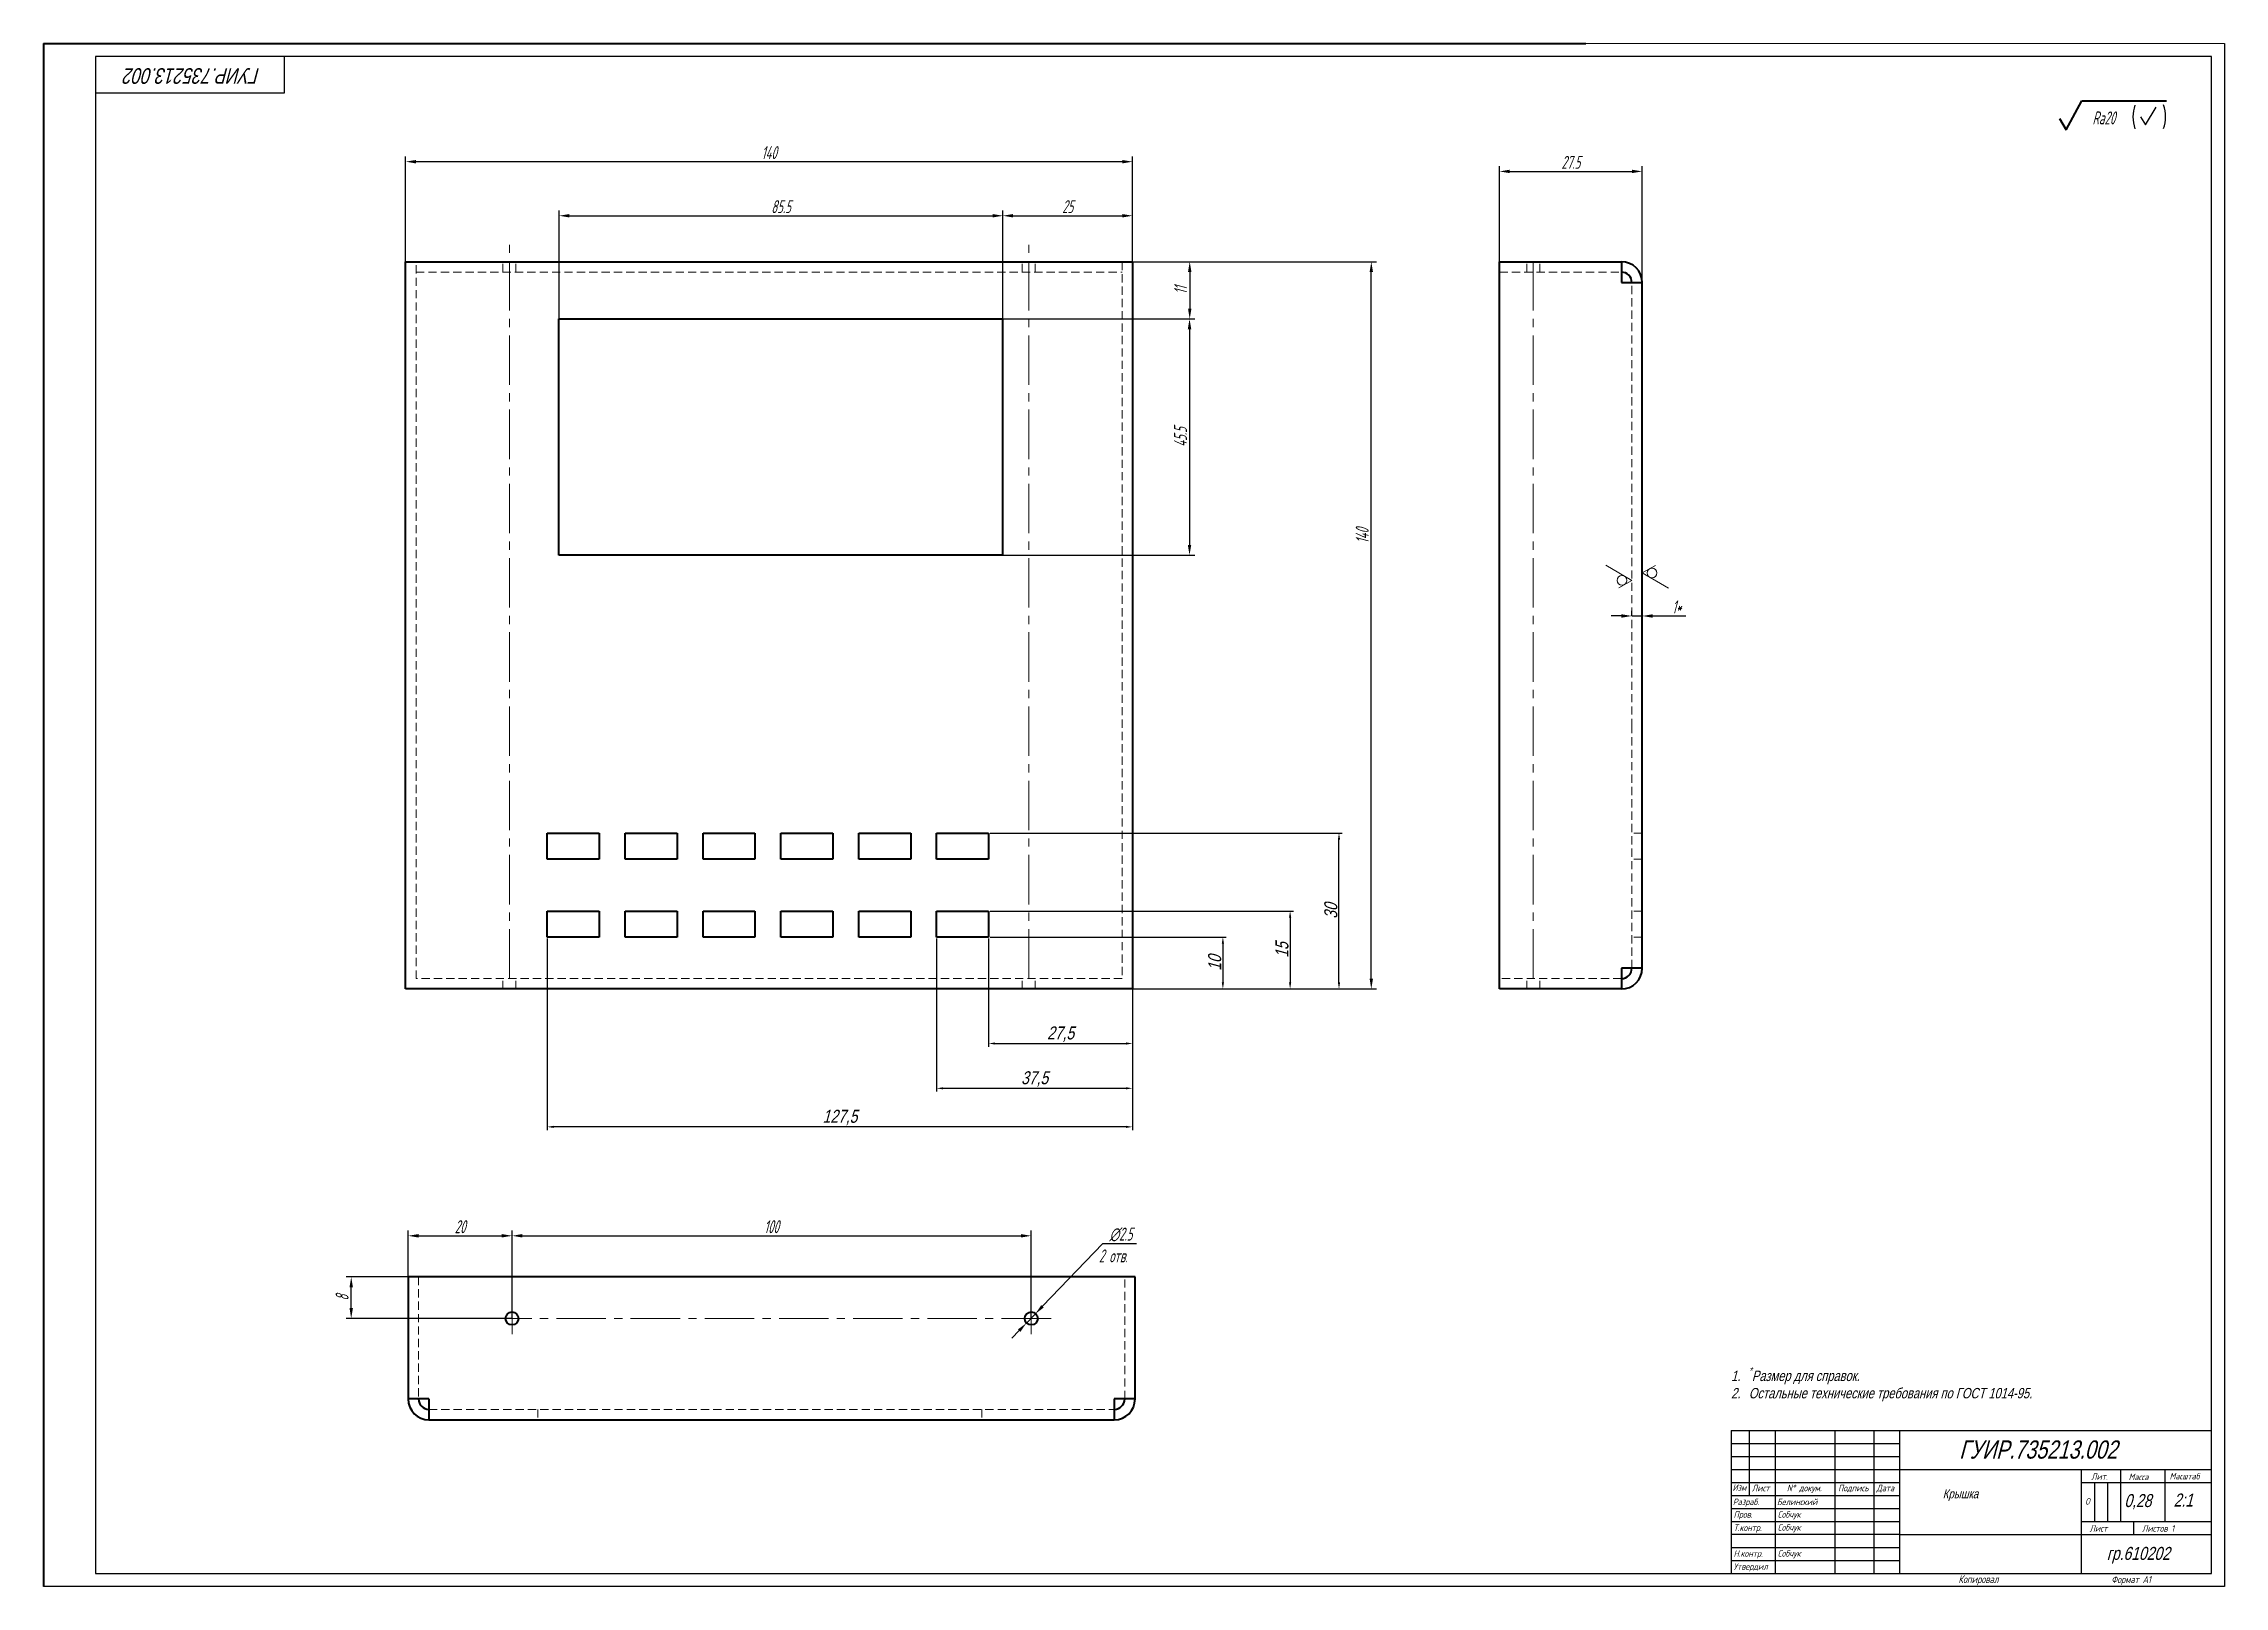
# Model space of a CAD drawing. Header units: millimetres. Extents: x 4478846 to 4492776, y 3796523 to 3799112.
# Drawn here: x 4491033 to 4491873, y 3797056 to 3797650 of the extents above; entities that cross this region are included whole.
import ezdxf

# ---------------------------------------------------------------- set-up
doc = ezdxf.new("R2010")
doc.units = ezdxf.units.MM
doc.linetypes.add('CENTER2', pattern=[28.575, 19.05, -3.175, 3.175, -3.175])
doc.linetypes.add('HIDDEN2', pattern=[4.7625, 3.175, -1.5875])
doc.layers.get('0').update_dxf_attribs({"lineweight": 25})
doc.layers.get('Defpoints').update_dxf_attribs({"color": 5})
for name, color, linetype, lineweight in [('1', 1, 'Continuous', 40), ('2', 3, 'CENTER2', 20), ('3', 2, 'HIDDEN2', 20), ('dim', 7, 'Continuous', 20), ('TXT', 220, 'Continuous', 20), ('Рамка', 7, 'Continuous', 60)]:
    doc.layers.add(name, color=color, linetype=linetype, lineweight=lineweight)
for name, color, linetype in [('MultiLayer', 9, 'Continuous'), ('RAHMEN025', 7, 'Continuous'), ('Title', 7, 'Continuous'), ('Текст', 4, 'Continuous')]:
    doc.layers.add(name, color=color, linetype=linetype)
doc.styles.add('35', font='gostw.shx', dxfattribs={"width": 0.65, "oblique": 15, "height": 3.5})
doc.styles.add('5', font='gostw.shx', dxfattribs={"width": 0.75, "oblique": 15, "height": 5})
doc.styles.add('ESKD', font='standarteskd.shx', dxfattribs={"width": 0.8, "oblique": 15})
doc.styles.get("Standard").update_dxf_attribs({"font": 'arial.ttf'})
doc.styles.add('стиль1', font='romans.shx', dxfattribs={"width": 0.75, "oblique": 15, "height": 3.5})
doc.dimstyles.new('BUT$0', dxfattribs={"dimtxt": 3.5, "dimasz": 4, "dimexe": 2, "dimexo": 0, "dimgap": 1, "dimtad": 1, "dimdec": 4, "dimzin": 9, "dimdsep": 46, "dimtxsty": '35', "dimcen": 0, "dimclrd": 256, "dimclre": 256, "dimclrt": 256, "dimadec": 0, "dimazin": 0, "dimtfac": 0.7, "dimtdec": 4, "dimtmove": 0, "dimatfit": 0, "dimfxl": 1, "dimtolj": 1, "dimtzin": 9, "dimarcsym": 0})
doc.dimstyles.new('BUT$3', dxfattribs={"dimtxt": 3.5, "dimasz": 4, "dimexe": 2, "dimexo": 0, "dimgap": 1, "dimtad": 1, "dimtoh": 1, "dimdec": 4, "dimzin": 9, "dimdsep": 46, "dimtxsty": '35', "dimcen": 0, "dimclrd": 256, "dimclre": 256, "dimclrt": 256, "dimadec": 0, "dimazin": 0, "dimtfac": 0.7, "dimtdec": 4, "dimtmove": 0, "dimatfit": 0, "dimfxl": 1, "dimtolj": 1, "dimtzin": 9, "dimarcsym": 0})
doc.dimstyles.new('ISO-25', dxfattribs={"dimtxt": 2.5, "dimasz": 2.5, "dimexe": 1.25, "dimexo": 0.625, "dimtad": 1, "dimtxsty": 'Standard', "dimcen": 2.5, "dimadec": 0, "dimazin": 0, "dimtfac": 1, "dimtmove": 0, "dimatfit": 3, "dimfxl": 1, "dimarcsym": 0})

msp = doc.modelspace()

# ---------------------------------------------------------------- texts
at = {"style": '5', "oblique": 15, "width": 0.75}
msp.add_text('2 отв.', height=5, dxfattribs=at).set_placement((4491439.10766, 3797180.5289))
at = {"insert": (4491826.15758, 3797621.19284), "char_height": 5, "attachment_point": 5, "style": '5'}
msp.add_mtext('Ra20', dxfattribs=at)
at = {"char_height": 5, "width": 105.9279495, "attachment_point": 1, "style": 'ESKD'}
for s, insert in [('\\pxt1;    {\\H0.7x;Крышка}', (4491758.17752, 3797093.18796)), ('гр.610202{\\H0.7x; }', (4491827.31628, 3797070.98062))]:
    msp.add_mtext(s, dxfattribs=dict(at, insert=insert))
at = {"char_height": 5, "attachment_point": 1, "style": 'ESKD'}
for s, insert in [('0,28', (4491834.09026, 3797091.3261)), ('2:1 ', (4491853.07488, 3797091.53898))]:
    msp.add_mtext_dynamic_manual_height_columns(s, width=101.2474268, gutter_width=20, heights=[0], dxfattribs=dict(at, insert=insert))
at = {"layer": 'MultiLayer', "lineweight": -2, "insert": (4491678.60898, 3797140.21013), "char_height": 4, "attachment_point": 1, "style": 'ESKD'}
msp.add_mtext_dynamic_manual_height_columns('\\A1;\\pxi-1.7082,l2.7082,t2.7082;1.^I{\\H0.7x;\\S*^ ;}Размер для справок.\\P{\\A0;2.^IОстальные технические требования по ГОСТ 1014-95.}', width=187.5961338, gutter_width=50, heights=[52], dxfattribs=at)
at = {"layer": 'Title', "insert": (4491089.96859, 3797637.38171), "char_height": 6, "attachment_point": 5, "rotation": 180, "style": 'ESKD'}
msp.add_mtext_dynamic_manual_height_columns('ГУИР.735213.002 ', width=101.2474268, gutter_width=20, heights=[0], dxfattribs=at)
at = {"layer": 'Title', "insert": (4491800.89768, 3797108.43259), "char_height": 7, "attachment_point": 5, "style": 'ESKD'}
msp.add_mtext_dynamic_manual_height_columns('ГУИР.735213.002 ', width=101.2474268, gutter_width=20, heights=[0], dxfattribs=at)
at = {"layer": 'Текст', "style": 'стиль1', "oblique": 15, "width": 0.75}
for s, height, p in [('Изм', 2.5, (4491683.1541, 3797092.56148)), ('Лист', 2.5, (4491690.62987, 3797092.41118)), ('N%%d докум. ', 2.5, (4491704.08584, 3797092.41118)), ('Подпись', 2.5, (4491723.82895, 3797092.41118)), ('Дата', 2.5, (4491738.61715, 3797092.41118)), ('Лит.', 2.5, (4491821.32695, 3797096.85899)), ('Масса', 2.5, (4491835.72846, 3797096.68787)), ('Масштаб', 2.5, (4491851.5094, 3797096.97606)), ('Разраб.', 2.5, (4491683.27027, 3797087.07721)), ('Белинский', 2.5, (4491700.27027, 3797087.07721)), ('О  ', 2.5, (4491818.99531, 3797087.28036)), ('Пров.', 2.5, (4491683.57117, 3797082.2451)), ('Т.контр.', 2.5, (4491683.57117, 3797077.12797)), ('Собчук', 2.5, (4491700.57117, 3797082.2451)), ('Собчук', 2.5, (4491700.57117, 3797077.2451)), ('Лист   ', 2.5, (4491820.70145, 3797076.85899)), ('Листов 1', 2.5, (4491840.90972, 3797076.85899)), ('Н.контр.', 2.5, (4491683.57117, 3797067.20575)), ('Собчук', 2.5, (4491700.57117, 3797067.2451)), ('Утвердил', 2.5, (4491683.57117, 3797062.18613)), ('Копировал', 3, (4491770.14451, 3797057.04381)), ('Формат А1', 2.75, (4491829.07308, 3797057.04381))]:
    msp.add_text(s, height=height, dxfattribs=at).set_placement(p)

# ---------------------------------------------------------------- blocks, each defined once
blk = doc.blocks.new('*D353')
at = {"layer": 'Defpoints', "color": 0, "transparency": 16777216}
for p in [(4491413.03, 3797190.77), (4491213.03, 3797158.94), (4491413.03, 3797158.94)]:
    blk.add_point(p, dxfattribs=at)
at = {"layer": 'dim', "lineweight": -2, "transparency": 16777216}
for p, q in [((4491213.03, 3797158.94), (4491213.03, 3797192.77)), ((4491217.03, 3797190.77), (4491409.03, 3797190.77)), ((4491413.03, 3797158.94), (4491413.03, 3797192.77))]:
    blk.add_line(p, q, dxfattribs=at)
at = {"layer": 'dim', "transparency": 16777216}
for points in [[(4491217.03, 3797191.44), (4491217.03, 3797190.11), (4491213.03, 3797190.77)], [(4491409.03, 3797191.44), (4491409.03, 3797190.11), (4491413.03, 3797190.77)]]:
    blk.add_solid(points, dxfattribs=at)
at = {"layer": 'dim', "transparency": 16777216, "insert": (4491312.97, 3797194.27), "char_height": 5, "attachment_point": 5, "style": '5'}
blk.add_mtext('\\A1;100', dxfattribs=at)
blk = doc.blocks.new('*D338')
at = {"layer": 'Defpoints', "color": 0, "transparency": 16777216}
for p in [(4491151.09, 3797174.94), (4491173.03, 3797174.94), (4491213.03, 3797158.94)]:
    blk.add_point(p, dxfattribs=at)
at = {"layer": 'dim', "lineweight": -2, "transparency": 16777216}
for p, q in [((4491173.03, 3797174.94), (4491149.09, 3797174.94)), ((4491151.09, 3797162.94), (4491151.09, 3797170.94)), ((4491213.03, 3797158.94), (4491149.09, 3797158.94))]:
    blk.add_line(p, q, dxfattribs=at)
at = {"layer": 'dim', "transparency": 16777216}
for points in [[(4491150.43, 3797170.94), (4491151.76, 3797170.94), (4491151.09, 3797174.94)], [(4491150.43, 3797162.94), (4491151.76, 3797162.94), (4491151.09, 3797158.94)]]:
    blk.add_solid(points, dxfattribs=at)
at = {"layer": 'dim', "transparency": 16777216, "insert": (4491147.59, 3797166.94), "char_height": 5, "attachment_point": 5, "rotation": 90, "style": '5'}
blk.add_mtext('\\A1;8', dxfattribs=at)
blk = doc.blocks.new('*D354')
at = {"layer": 'Defpoints', "color": 0, "transparency": 16777216}
for p in [(4491452.06, 3797565.81), (4491544.01, 3797565.81), (4491452.06, 3797285.81)]:
    blk.add_point(p, dxfattribs=at)
at = {"layer": 'dim', "lineweight": -2, "transparency": 16777216}
for p, q in [((4491452.06, 3797565.81), (4491546.01, 3797565.81)), ((4491544.01, 3797289.81), (4491544.01, 3797561.81)), ((4491452.06, 3797285.81), (4491546.01, 3797285.81))]:
    blk.add_line(p, q, dxfattribs=at)
at = {"layer": 'dim', "transparency": 16777216}
for points in [[(4491543.35, 3797561.81), (4491544.68, 3797561.81), (4491544.01, 3797565.81)], [(4491543.35, 3797289.81), (4491544.68, 3797289.81), (4491544.01, 3797285.81)]]:
    blk.add_solid(points, dxfattribs=at)
at = {"layer": 'dim', "transparency": 16777216, "insert": (4491540.51, 3797460.31), "char_height": 5, "attachment_point": 5, "rotation": 90, "style": '5'}
blk.add_mtext('\\A1;140', dxfattribs=at)
blk = doc.blocks.new('*D355')
at = {"layer": 'Defpoints', "color": 0, "transparency": 16777216}
for p in [(4491402.06, 3797543.81), (4491402.06, 3797452.81), (4491473.99, 3797452.81)]:
    blk.add_point(p, dxfattribs=at)
at = {"layer": 'dim', "lineweight": -2, "transparency": 16777216}
for p, q in [((4491402.06, 3797543.81), (4491475.99, 3797543.81)), ((4491473.99, 3797539.81), (4491473.99, 3797456.81)), ((4491402.06, 3797452.81), (4491475.99, 3797452.81))]:
    blk.add_line(p, q, dxfattribs=at)
at = {"layer": 'dim', "transparency": 16777216}
for points in [[(4491473.33, 3797539.81), (4491474.66, 3797539.81), (4491473.99, 3797543.81)], [(4491473.33, 3797456.81), (4491474.66, 3797456.81), (4491473.99, 3797452.81)]]:
    blk.add_solid(points, dxfattribs=at)
at = {"layer": 'dim', "transparency": 16777216, "insert": (4491470.49, 3797498.31), "char_height": 5, "attachment_point": 5, "rotation": 90, "style": '5'}
blk.add_mtext('\\A1;45.5', dxfattribs=at)
blk = doc.blocks.new('*D339')
at = {"layer": 'Defpoints', "color": 0, "transparency": 16777216}
for p in [(4491402.14, 3797583.52), (4491231.14, 3797543.81), (4491402.14, 3797543.81)]:
    blk.add_point(p, dxfattribs=at)
at = {"layer": 'dim', "lineweight": -2, "transparency": 16777216}
for p, q in [((4491231.14, 3797543.81), (4491231.14, 3797585.52)), ((4491235.14, 3797583.52), (4491398.14, 3797583.52)), ((4491402.14, 3797543.81), (4491402.14, 3797585.52))]:
    blk.add_line(p, q, dxfattribs=at)
at = {"layer": 'dim', "transparency": 16777216}
for points in [[(4491235.14, 3797584.19), (4491235.14, 3797582.86), (4491231.14, 3797583.52)], [(4491398.14, 3797584.19), (4491398.14, 3797582.86), (4491402.14, 3797583.52)]]:
    blk.add_solid(points, dxfattribs=at)
at = {"layer": 'dim', "transparency": 16777216, "insert": (4491316.64, 3797587.02), "char_height": 5, "attachment_point": 5, "style": '5'}
blk.add_mtext('\\A1;85.5', dxfattribs=at)
blk = doc.blocks.new('*D356')
at = {"layer": 'Defpoints', "color": 0, "transparency": 16777216}
for p in [(4491452.06, 3797565.81), (4491474.07, 3797543.81), (4491474.07, 3797543.81)]:
    blk.add_point(p, dxfattribs=at)
at = {"layer": 'dim', "lineweight": -2, "transparency": 16777216}
for p, q in [((4491452.06, 3797565.81), (4491476.07, 3797565.81)), ((4491474.07, 3797561.81), (4491474.07, 3797547.81)), ((4491474.07, 3797543.81), (4491476.07, 3797543.81))]:
    blk.add_line(p, q, dxfattribs=at)
at = {"layer": 'dim', "transparency": 16777216}
for points in [[(4491473.41, 3797561.81), (4491474.74, 3797561.81), (4491474.07, 3797565.81)], [(4491473.41, 3797547.81), (4491474.74, 3797547.81), (4491474.07, 3797543.81)]]:
    blk.add_solid(points, dxfattribs=at)
at = {"layer": 'dim', "transparency": 16777216, "insert": (4491470.57, 3797554.81), "char_height": 5, "attachment_point": 5, "rotation": 90, "style": '5'}
blk.add_mtext('\\A1;11', dxfattribs=at)
blk = doc.blocks.new('*D340')
at = {"layer": 'Defpoints', "color": 0, "transparency": 16777216}
for p in [(4491411.14, 3797157.14), (4491414.61, 3797160.74)]:
    blk.add_point(p, dxfattribs=at)
at = {"layer": 'dim', "lineweight": -2, "transparency": 16777216}
for p, q in [((4491417.39, 3797163.63), (4491440.64, 3797187.77)), ((4491440.64, 3797187.77), (4491453.52, 3797187.77)), ((4491408.37, 3797154.26), (4491405.6, 3797151.38)), ((4491411.14, 3797157.14), (4491414.61, 3797160.74))]:
    blk.add_line(p, q, dxfattribs=at)
at = {"layer": 'dim', "transparency": 16777216}
for points in [[(4491416.91, 3797164.09), (4491417.87, 3797163.16), (4491414.61, 3797160.74)], [(4491407.89, 3797154.72), (4491408.85, 3797153.8), (4491411.14, 3797157.14)]]:
    blk.add_solid(points, dxfattribs=at)
at = {"layer": 'dim', "transparency": 16777216, "insert": (4491447.58, 3797191.27), "char_height": 5, "attachment_point": 5, "style": '5'}
blk.add_mtext('\\A1;∅2.5', dxfattribs=at)
blk = doc.blocks.new('*D341')
at = {"layer": 'Defpoints', "color": 0, "transparency": 16777216}
for p in [(4491213.03, 3797190.77), (4491213.03, 3797190.77), (4491173.03, 3797174.94)]:
    blk.add_point(p, dxfattribs=at)
at = {"layer": 'dim', "lineweight": -2, "transparency": 16777216}
for p, q in [((4491173.03, 3797174.94), (4491173.03, 3797192.77)), ((4491177.03, 3797190.77), (4491209.03, 3797190.77)), ((4491213.03, 3797190.77), (4491213.03, 3797192.77))]:
    blk.add_line(p, q, dxfattribs=at)
at = {"layer": 'dim', "transparency": 16777216}
for points in [[(4491177.03, 3797191.44), (4491177.03, 3797190.11), (4491173.03, 3797190.77)], [(4491209.03, 3797191.44), (4491209.03, 3797190.11), (4491213.03, 3797190.77)]]:
    blk.add_solid(points, dxfattribs=at)
at = {"layer": 'dim', "transparency": 16777216, "insert": (4491193.03, 3797194.27), "char_height": 5, "attachment_point": 5, "style": '5'}
blk.add_mtext('\\A1;20', dxfattribs=at)
blk = doc.blocks.new('*D342')
at = {"layer": 'Defpoints', "color": 0, "transparency": 16777216}
for p in [(4491644.37, 3797429.42), (4491644.37, 3797429.42), (4491648.37, 3797429.42)]:
    blk.add_point(p, dxfattribs=at)
at = {"layer": 'dim', "lineweight": -2, "transparency": 16777216}
for p, q in [((4491644.37, 3797429.42), (4491644.37, 3797431.42)), ((4491648.37, 3797429.42), (4491648.37, 3797431.42)), ((4491640.37, 3797429.42), (4491636.37, 3797429.42)), ((4491644.37, 3797429.42), (4491648.37, 3797429.42)), ((4491652.37, 3797429.42), (4491665.12, 3797429.42))]:
    blk.add_line(p, q, dxfattribs=at)
at = {"layer": 'dim', "transparency": 16777216}
for points in [[(4491640.37, 3797430.08), (4491640.37, 3797428.75), (4491644.37, 3797429.42)], [(4491652.37, 3797430.08), (4491652.37, 3797428.75), (4491648.37, 3797429.42)]]:
    blk.add_solid(points, dxfattribs=at)
at = {"layer": 'dim', "transparency": 16777216, "insert": (4491661.67, 3797432.92), "char_height": 5, "attachment_point": 5, "style": '5'}
blk.add_mtext('\\A1;1*', dxfattribs=at)
blk = doc.blocks.new('sh2')
at = {"linetype": 'Continuous'}
for q in [(3.23, 5.6), (-1.62, 2.81)]:
    blk.add_line((0, 0), q, dxfattribs=at)
blk.add_circle((0, 2.1), 1.05, dxfattribs=at)
blk = doc.blocks.new('*D343')
at = {"layer": 'Defpoints', "color": 0, "transparency": 16777216}
for p in [(4491452.06, 3797583.52), (4491452.06, 3797565.81), (4491402.06, 3797543.81)]:
    blk.add_point(p, dxfattribs=at)
at = {"layer": 'dim', "lineweight": -2, "transparency": 16777216}
for p, q in [((4491402.06, 3797543.81), (4491402.06, 3797585.52)), ((4491406.06, 3797583.52), (4491448.06, 3797583.52)), ((4491452.06, 3797565.81), (4491452.06, 3797585.52))]:
    blk.add_line(p, q, dxfattribs=at)
at = {"layer": 'dim', "transparency": 16777216}
for points in [[(4491406.06, 3797584.19), (4491406.06, 3797582.86), (4491402.06, 3797583.52)], [(4491448.06, 3797584.19), (4491448.06, 3797582.86), (4491452.06, 3797583.52)]]:
    blk.add_solid(points, dxfattribs=at)
at = {"layer": 'dim', "transparency": 16777216, "insert": (4491427.06, 3797587.02), "char_height": 5, "attachment_point": 5, "style": '5'}
blk.add_mtext('\\A1;25', dxfattribs=at)
blk = doc.blocks.new('*D357')
at = {"layer": 'Defpoints', "color": 0, "transparency": 16777216}
for p in [(4491172.06, 3797604.34), (4491172.06, 3797565.81), (4491452.06, 3797565.81)]:
    blk.add_point(p, dxfattribs=at)
at = {"layer": 'dim', "lineweight": -2, "transparency": 16777216}
for p, q in [((4491172.06, 3797565.81), (4491172.06, 3797606.34)), ((4491448.06, 3797604.34), (4491176.06, 3797604.34)), ((4491452.06, 3797565.81), (4491452.06, 3797606.34))]:
    blk.add_line(p, q, dxfattribs=at)
at = {"layer": 'dim', "transparency": 16777216}
for points in [[(4491176.06, 3797605), (4491176.06, 3797603.67), (4491172.06, 3797604.34)], [(4491448.06, 3797605), (4491448.06, 3797603.67), (4491452.06, 3797604.34)]]:
    blk.add_solid(points, dxfattribs=at)
at = {"layer": 'dim', "transparency": 16777216, "insert": (4491312.06, 3797607.84), "char_height": 5, "attachment_point": 5, "style": '5'}
blk.add_mtext('\\A1;140', dxfattribs=at)
blk = doc.blocks.new('*D358')
at = {"layer": 'Defpoints', "color": 0, "transparency": 16777216}
for p in [(4491648.37, 3797600.59), (4491593.37, 3797565.81), (4491648.37, 3797557.84)]:
    blk.add_point(p, dxfattribs=at)
at = {"layer": 'dim', "lineweight": -2, "transparency": 16777216}
for p, q in [((4491593.37, 3797565.81), (4491593.37, 3797602.59)), ((4491597.37, 3797600.59), (4491644.37, 3797600.59)), ((4491648.37, 3797557.84), (4491648.37, 3797602.59))]:
    blk.add_line(p, q, dxfattribs=at)
at = {"layer": 'dim', "transparency": 16777216}
for points in [[(4491597.37, 3797601.25), (4491597.37, 3797599.92), (4491593.37, 3797600.59)], [(4491644.37, 3797601.25), (4491644.37, 3797599.92), (4491648.37, 3797600.59)]]:
    blk.add_solid(points, dxfattribs=at)
at = {"layer": 'dim', "transparency": 16777216, "insert": (4491620.87, 3797604.09), "char_height": 5, "attachment_point": 5, "style": '5'}
blk.add_mtext('\\A1;27.5', dxfattribs=at)
blk = doc.blocks.new('*D347')
at = {"layer": 'Defpoints', "color": 0, "transparency": 16777216}
for p in [(4491396.59, 3797345.81), (4491531.57, 3797345.81), (4491452.06, 3797285.81)]:
    blk.add_point(p, dxfattribs=at)
at = {"layer": 'dim', "color": 0, "lineweight": -2, "transparency": 16777216}
for p, q in [((4491397.22, 3797345.81), (4491532.82, 3797345.81)), ((4491531.57, 3797288.31), (4491531.57, 3797343.31)), ((4491452.68, 3797285.81), (4491532.82, 3797285.81))]:
    blk.add_line(p, q, dxfattribs=at)
at = {"layer": 'dim', "color": 0, "transparency": 16777216}
for points in [[(4491531.15, 3797343.31), (4491531.99, 3797343.31), (4491531.57, 3797345.81)], [(4491531.15, 3797288.31), (4491531.99, 3797288.31), (4491531.57, 3797285.81)]]:
    blk.add_solid(points, dxfattribs=at)
at = {"layer": 'dim', "color": 0, "transparency": 16777216, "insert": (4491528.45, 3797315.81), "char_height": 2.5, "attachment_point": 5, "rotation": 90, "style": 'ESKD'}
blk.add_mtext('{\\H2x;30}', dxfattribs=at)
blk = doc.blocks.new('*D348')
at = {"layer": 'Defpoints', "color": 0, "transparency": 16777216}
for p in [(4491396.59, 3797315.81), (4491396.59, 3797285.81), (4491512.74, 3797285.81)]:
    blk.add_point(p, dxfattribs=at)
at = {"layer": 'dim', "color": 0, "lineweight": -2, "transparency": 16777216}
for p, q in [((4491397.22, 3797315.81), (4491513.99, 3797315.81)), ((4491512.74, 3797313.31), (4491512.74, 3797288.31)), ((4491397.22, 3797285.81), (4491513.99, 3797285.81))]:
    blk.add_line(p, q, dxfattribs=at)
at = {"layer": 'dim', "color": 0, "transparency": 16777216}
for points in [[(4491512.32, 3797313.31), (4491513.16, 3797313.31), (4491512.74, 3797315.81)], [(4491512.32, 3797288.31), (4491513.16, 3797288.31), (4491512.74, 3797285.81)]]:
    blk.add_solid(points, dxfattribs=at)
at = {"layer": 'dim', "color": 0, "transparency": 16777216, "insert": (4491509.62, 3797300.81), "char_height": 2.5, "attachment_point": 5, "rotation": 90, "style": 'ESKD'}
blk.add_mtext('{\\H2x;15}', dxfattribs=at)
blk = doc.blocks.new('*D349')
at = {"layer": 'Defpoints', "color": 0, "transparency": 16777216}
for p in [(4491396.59, 3797305.81), (4491396.59, 3797285.81), (4491486.84, 3797285.81)]:
    blk.add_point(p, dxfattribs=at)
at = {"layer": 'dim', "color": 0, "lineweight": -2, "transparency": 16777216}
for p, q in [((4491397.22, 3797305.81), (4491488.09, 3797305.81)), ((4491486.84, 3797303.31), (4491486.84, 3797288.31)), ((4491397.22, 3797285.81), (4491488.09, 3797285.81))]:
    blk.add_line(p, q, dxfattribs=at)
at = {"layer": 'dim', "color": 0, "transparency": 16777216}
for points in [[(4491486.43, 3797303.31), (4491487.26, 3797303.31), (4491486.84, 3797305.81)], [(4491486.43, 3797288.31), (4491487.26, 3797288.31), (4491486.84, 3797285.81)]]:
    blk.add_solid(points, dxfattribs=at)
at = {"layer": 'dim', "color": 0, "transparency": 16777216, "insert": (4491483.72, 3797295.81), "char_height": 2.5, "attachment_point": 5, "rotation": 90, "style": 'ESKD'}
blk.add_mtext('{\\H2x;10}', dxfattribs=at)
blk = doc.blocks.new('*D350')
at = {"layer": 'Defpoints', "color": 0, "transparency": 16777216}
for p in [(4491226.59, 3797305.81), (4491452.06, 3797295.7), (4491226.59, 3797232.72)]:
    blk.add_point(p, dxfattribs=at)
at = {"layer": 'dim', "color": 0, "lineweight": -2, "transparency": 16777216}
for p, q in [((4491226.59, 3797305.18), (4491226.59, 3797231.47)), ((4491452.06, 3797295.07), (4491452.06, 3797231.47)), ((4491449.56, 3797232.72), (4491229.09, 3797232.72))]:
    blk.add_line(p, q, dxfattribs=at)
at = {"layer": 'dim', "color": 0, "transparency": 16777216}
for points in [[(4491229.09, 3797233.14), (4491229.09, 3797232.3), (4491226.59, 3797232.72)], [(4491449.56, 3797233.14), (4491449.56, 3797232.3), (4491452.06, 3797232.72)]]:
    blk.add_solid(points, dxfattribs=at)
at = {"layer": 'dim', "color": 0, "transparency": 16777216, "insert": (4491339.33, 3797236.32), "char_height": 2.5, "attachment_point": 5, "style": 'ESKD'}
blk.add_mtext('{\\H2x;127,5}', dxfattribs=at)
blk = doc.blocks.new('*D351')
at = {"layer": 'Defpoints', "color": 0, "transparency": 16777216}
for p in [(4491396.59, 3797305.81), (4491452.06, 3797305.81), (4491452.06, 3797264.81)]:
    blk.add_point(p, dxfattribs=at)
at = {"layer": 'dim', "color": 0, "lineweight": -2, "transparency": 16777216}
for p, q in [((4491396.59, 3797305.18), (4491396.59, 3797263.56)), ((4491452.06, 3797305.18), (4491452.06, 3797263.56)), ((4491399.09, 3797264.81), (4491449.56, 3797264.81))]:
    blk.add_line(p, q, dxfattribs=at)
at = {"layer": 'dim', "color": 0, "transparency": 16777216}
for points in [[(4491399.09, 3797265.23), (4491399.09, 3797264.4), (4491396.59, 3797264.81)], [(4491449.56, 3797265.23), (4491449.56, 3797264.4), (4491452.06, 3797264.81)]]:
    blk.add_solid(points, dxfattribs=at)
at = {"layer": 'dim', "color": 0, "transparency": 16777216, "insert": (4491424.33, 3797268.41), "char_height": 2.5, "attachment_point": 5, "style": 'ESKD'}
blk.add_mtext('{\\H2x;27,5}', dxfattribs=at)
blk = doc.blocks.new('*D352')
at = {"layer": 'Defpoints', "color": 0, "transparency": 16777216}
for p in [(4491376.59, 3797305.81), (4491452.06, 3797305.81), (4491452.06, 3797247.56)]:
    blk.add_point(p, dxfattribs=at)
at = {"layer": 'dim', "color": 0, "lineweight": -2, "transparency": 16777216}
for p, q in [((4491376.59, 3797305.18), (4491376.59, 3797246.31)), ((4491452.06, 3797305.18), (4491452.06, 3797246.31)), ((4491379.09, 3797247.56), (4491449.56, 3797247.56))]:
    blk.add_line(p, q, dxfattribs=at)
at = {"layer": 'dim', "color": 0, "transparency": 16777216}
for points in [[(4491379.09, 3797247.97), (4491379.09, 3797247.14), (4491376.59, 3797247.56)], [(4491449.56, 3797247.97), (4491449.56, 3797247.14), (4491452.06, 3797247.56)]]:
    blk.add_solid(points, dxfattribs=at)
at = {"layer": 'dim', "color": 0, "transparency": 16777216, "insert": (4491414.33, 3797251.16), "char_height": 2.5, "attachment_point": 5, "style": 'ESKD'}
blk.add_mtext('{\\H2x;37,5}', dxfattribs=at)

# ---------------------------------------------------------------- dimensions: what is measured, and where the dimension line sits
at = {"layer": 'dim'}
for base, p1, p2, picture, middle in [((4491172.05806, 3797604.33805), (4491452.05806, 3797565.80511), (4491172.05806, 3797565.80511), '*D357', (4491312.05806, 3797607.83805)), ((4491648.37222, 3797600.58805), (4491593.3723, 3797565.80511), (4491648.37222, 3797557.84092), '*D358', (4491620.87226, 3797604.08805)), ((4491402.13642, 3797583.52429), (4491231.13642, 3797543.80511), (4491402.13642, 3797543.80511), '*D339', (4491316.63642, 3797587.02429)), ((4491213.02679, 3797190.7726), (4491173.02679, 3797174.94345), (4491213.02679, 3797190.7726), '*D341', (4491193.02679, 3797194.2726))]:
    dim = msp.add_linear_dim(base=base, p1=p1, p2=p2, dimstyle='BUT$0', override={"dimlfac": 0.5, "dimtxsty": '5'}, dxfattribs=at)
    dim.commit()
    dim.dimension.update_dxf_attribs({"geometry": picture, "text_midpoint": middle})
for base, p1, p2, text, dimstyle, override, picture, middle in [((4491452.05806, 3797583.52429), (4491402.05642, 3797543.80511), (4491452.05806, 3797565.80511), '25', 'BUT$0', {"dimlfac": 0.5, "dimtxsty": '5'}, '*D343', (4491427.05724, 3797583.52429)), ((4491226.59458, 3797232.71869), (4491452.05806, 3797295.6987), (4491226.59458, 3797305.80511), '{\\H2x;127,5}', 'ISO-25', {"dimtxsty": 'ESKD'}, '*D350', (4491339.32632, 3797232.71869))]:
    dim = msp.add_linear_dim(base=base, p1=p1, p2=p2, text=text, dimstyle=dimstyle, override=override, dxfattribs=at)
    dim.commit()
    dim.dimension.update_dxf_attribs({"geometry": picture, "text_midpoint": middle, "dimtype": 160})
for base, p1, p2, angle, picture, middle in [((4491544.01372, 3797565.80511), (4491452.05806, 3797285.80511), (4491452.05806, 3797565.80511), 90, '*D354', (4491544.01372, 3797460.30511)), ((4491473.99178, 3797452.80511), (4491402.05642, 3797543.80511), (4491402.05642, 3797452.80511), 90, '*D355', (4491473.99178, 3797498.30511)), ((4491413.02679, 3797190.7726), (4491213.02679, 3797158.94345), (4491413.02679, 3797158.94345), 180, '*D353', (4491312.97292, 3797190.7726)), ((4491151.09307, 3797174.94345), (4491213.02679, 3797158.94345), (4491173.02679, 3797174.94345), 270, '*D338', (4491151.09307, 3797166.94345))]:
    dim = msp.add_linear_dim(base=base, p1=p1, p2=p2, angle=angle, dimstyle='BUT$0', override={"dimlfac": 0.5, "dimtxsty": '5'}, dxfattribs=at)
    dim.commit()
    dim.dimension.update_dxf_attribs({"geometry": picture, "text_midpoint": middle, "dimtype": 160})
dim = msp.add_linear_dim(base=(4491474.07178, 3797543.80511), p1=(4491452.05806, 3797565.80511), p2=(4491474.07178, 3797543.80511), angle=90, dimstyle='BUT$0', override={"dimlfac": 0.5, "dimtxsty": '5'}, dxfattribs=at)
dim.commit()
dim.dimension.update_dxf_attribs({"geometry": '*D356', "text_midpoint": (4491470.57178, 3797554.80511)})
for base, p1, p2, angle, text, dimstyle, override, picture, middle in [((4491644.3723, 3797429.41711), (4491648.3723, 3797429.41711), (4491644.3723, 3797429.41711), 180, '1*', 'BUT$0', {"dimlfac": 0.5, "dimtxsty": '5'}, '*D342', (4491661.66849, 3797429.41711)), ((4491531.57152, 3797345.80511), (4491452.05806, 3797285.80511), (4491396.59458, 3797345.80511), 90, '{\\H2x;30}', 'ISO-25', {"dimtxsty": 'ESKD'}, '*D347', (4491531.57152, 3797315.80511)), ((4491512.74016, 3797285.80511), (4491396.59458, 3797315.80511), (4491396.59458, 3797285.80511), 90, '{\\H2x;15}', 'ISO-25', {"dimtxsty": 'ESKD'}, '*D348', (4491512.74016, 3797300.80511))]:
    dim = msp.add_linear_dim(base=base, p1=p1, p2=p2, angle=angle, text=text, dimstyle=dimstyle, override=override, dxfattribs=at)
    dim.commit()
    dim.dimension.update_dxf_attribs({"geometry": picture, "text_midpoint": middle, "dimtype": 160})
for base, p1, text, picture, middle in [((4491452.05806, 3797247.55639), (4491376.59458, 3797305.80511), '{\\H2x;37,5}', '*D352', (4491414.32632, 3797251.15758)), ((4491452.05806, 3797264.81356), (4491396.59458, 3797305.80511), '{\\H2x;27,5}', '*D351', (4491424.32632, 3797268.41475))]:
    dim = msp.add_linear_dim(base=base, p1=p1, p2=(4491452.05806, 3797305.80511), text=text, dimstyle='ISO-25', override={"dimtxsty": 'ESKD'}, dxfattribs=at)
    dim.commit()
    dim.dimension.update_dxf_attribs({"geometry": picture, "text_midpoint": middle})
dim = msp.add_linear_dim(base=(4491486.84458, 3797285.80511), p1=(4491396.59458, 3797305.80511), p2=(4491396.59458, 3797285.80511), angle=90, text='{\\H2x;10}', dimstyle='ISO-25', override={"dimtxsty": 'ESKD'}, dxfattribs=at)
dim.commit()
dim.dimension.update_dxf_attribs({"geometry": '*D349', "text_midpoint": (4491483.71958, 3797295.80511)})
dim = msp.add_diameter_dim_2p(p1=(4491411.14464, 3797157.14272), p2=(4491414.613, 3797160.74418), dimstyle='BUT$3', override={"dimlfac": 0.5, "dimtxsty": '5'}, dxfattribs=at)
dim.commit()
dim.dimension.update_dxf_attribs({"geometry": '*D340', "text_midpoint": (4491447.58027, 3797187.7726), "dimtype": 163})

# ---------------------------------------------------------------- linework, layer by layer
for p, q in [((4491867.60898, 3797644.79381), (4491052.60898, 3797644.79381)), ((4491052.60898, 3797644.79381), (4491052.60898, 3797060.79381)), ((4491125.37746, 3797630.79381), (4491125.37746, 3797644.79381)), ((4491867.60898, 3797060.79381), (4491867.60898, 3797644.79381)), ((4491052.60898, 3797630.79381), (4491125.35494, 3797630.79381)), ((4491842.28322, 3797618.5365), (4491846.35919, 3797625.35321)), ((4491842.28322, 3797618.5365), (4491846.35919, 3797625.35321)), ((4491840.3006, 3797621.59305), (4491842.28322, 3797618.5365)), ((4491840.3006, 3797621.59305), (4491842.28322, 3797618.5365)), ((4491682.60898, 3797110.79381), (4491747.60898, 3797110.79381)), ((4491682.60898, 3797105.79381), (4491747.60898, 3797105.79381)), ((4491682.60898, 3797100.79381), (4491747.60898, 3797100.79381)), ((4491822.60898, 3797095.79381), (4491822.60898, 3797080.79381)), ((4491827.60898, 3797095.79381), (4491827.60898, 3797080.79381)), ((4491682.60898, 3797085.79381), (4491747.60898, 3797085.79381)), ((4491682.60898, 3797080.79381), (4491747.60898, 3797080.79381)), ((4491747.60898, 3797075.79381), (4491682.60898, 3797075.79381)), ((4491682.60898, 3797070.79381), (4491747.60898, 3797070.79381)), ((4491052.60898, 3797060.79381), (4491867.60898, 3797060.79381)), ((4491682.60898, 3797065.79381), (4491747.60898, 3797065.79381))]:
    msp.add_line(p, q)
for points in [[(4491682.60898, 3797115.79381), (4491867.60898, 3797115.79381)], [(4491682.60898, 3797115.79381), (4491682.60898, 3797060.79381)], [(4491689.60898, 3797115.79381), (4491689.60898, 3797090.79381)], [(4491699.60898, 3797115.79381), (4491699.60898, 3797060.79381)], [(4491722.60898, 3797115.79381), (4491722.60898, 3797060.79381)], [(4491737.60898, 3797115.79381), (4491737.60898, 3797060.79381)], [(4491747.60898, 3797060.79381), (4491747.60898, 3797115.79381)], [(4491682.60898, 3797095.79381), (4491747.60898, 3797095.79381)], [(4491747.60898, 3797100.79381), (4491867.60898, 3797100.79381)], [(4491817.60898, 3797060.79381), (4491817.60898, 3797100.79381)], [(4491817.60898, 3797095.79381), (4491867.60898, 3797095.79381)], [(4491832.60898, 3797100.79381), (4491832.60898, 3797081.79381), (4491832.60898, 3797080.79381)], [(4491849.60898, 3797100.79381), (4491849.60898, 3797080.79381)], [(4491682.60898, 3797090.79381), (4491747.60898, 3797090.79381)], [(4491817.60898, 3797080.79381), (4491867.60898, 3797080.79381)], [(4491837.60898, 3797080.79381), (4491837.60898, 3797075.79381)], [(4491747.60898, 3797075.79381), (4491867.60898, 3797075.79381)]]:
    msp.add_lwpolyline(points)
for centre, start, end in [((4491852.35628, 3797621.55688), 162.26567195, 197.73432805), ((4491852.35628, 3797621.55688), 162.26567195, 197.73432805), ((4491834.96987, 3797621.62549), 342.26567195, 17.73432805)]:
    msp.add_arc(centre, 14.95796, start, end)
at = {"layer": '1'}
for p, q in [((4491811.64895, 3797616.65554), (4491817.68176, 3797627.79304)), ((4491811.64895, 3797616.65554), (4491817.68176, 3797627.79304)), ((4491817.68176, 3797627.79304), (4491850.28413, 3797627.79304)), ((4491809.07919, 3797620.93847), (4491811.64895, 3797616.65554)), ((4491809.07919, 3797620.93847), (4491811.64895, 3797616.65554)), ((4491172.05806, 3797565.80511), (4491452.05806, 3797565.80511)), ((4491172.05806, 3797285.80511), (4491172.05806, 3797565.80511)), ((4491452.05806, 3797565.80511), (4491452.05806, 3797285.80511)), ((4491593.3723, 3797386.80511), (4491593.3723, 3797565.80511)), ((4491593.3723, 3797565.80511), (4491640.3723, 3797565.80511)), ((4491640.3723, 3797565.80511), (4491640.3723, 3797557.80511)), ((4491640.3723, 3797557.80511), (4491648.3723, 3797557.80511)), ((4491648.3723, 3797293.80511), (4491648.3723, 3797557.80511)), ((4491231.05642, 3797452.80511), (4491231.05642, 3797543.80511)), ((4491231.05642, 3797543.80511), (4491402.05642, 3797543.80511)), ((4491402.05642, 3797452.80511), (4491402.05642, 3797543.80511)), ((4491402.05642, 3797452.80511), (4491231.05642, 3797452.80511)), ((4491593.3723, 3797285.80511), (4491593.3723, 3797386.80511)), ((4491226.59458, 3797335.80511), (4491226.59458, 3797345.80511)), ((4491226.59458, 3797345.80511), (4491246.59458, 3797345.80511)), ((4491246.59458, 3797345.80511), (4491246.59458, 3797335.80511)), ((4491256.59458, 3797335.80511), (4491256.59458, 3797345.80511)), ((4491256.59458, 3797345.80511), (4491276.59458, 3797345.80511)), ((4491276.59458, 3797345.80511), (4491276.59458, 3797335.80511)), ((4491286.59458, 3797335.80511), (4491286.59458, 3797345.80511)), ((4491286.59458, 3797345.80511), (4491306.59458, 3797345.80511)), ((4491286.59458, 3797335.80511), (4491286.59458, 3797345.80511)), ((4491286.59458, 3797345.80511), (4491306.59458, 3797345.80511)), ((4491306.59458, 3797345.80511), (4491306.59458, 3797335.80511)), ((4491306.59458, 3797345.80511), (4491306.59458, 3797335.80511)), ((4491316.59458, 3797335.80511), (4491316.59458, 3797345.80511)), ((4491316.59458, 3797345.80511), (4491336.59458, 3797345.80511)), ((4491336.59458, 3797345.80511), (4491336.59458, 3797335.80511)), ((4491346.59458, 3797335.80511), (4491346.59458, 3797345.80511)), ((4491346.59458, 3797345.80511), (4491366.59458, 3797345.80511)), ((4491366.59458, 3797345.80511), (4491366.59458, 3797335.80511)), ((4491376.59458, 3797335.80511), (4491376.59458, 3797345.80511)), ((4491376.59458, 3797345.80511), (4491396.59458, 3797345.80511)), ((4491396.59458, 3797345.80511), (4491396.59458, 3797335.80511)), ((4491246.59458, 3797335.80511), (4491226.59458, 3797335.80511)), ((4491276.59458, 3797335.80511), (4491256.59458, 3797335.80511)), ((4491306.59458, 3797335.80511), (4491286.59458, 3797335.80511)), ((4491306.59458, 3797335.80511), (4491286.59458, 3797335.80511)), ((4491336.59458, 3797335.80511), (4491316.59458, 3797335.80511)), ((4491366.59458, 3797335.80511), (4491346.59458, 3797335.80511)), ((4491396.59458, 3797335.80511), (4491376.59458, 3797335.80511)), ((4491226.59458, 3797305.80511), (4491226.59458, 3797315.80511)), ((4491226.59458, 3797315.80511), (4491246.59458, 3797315.80511)), ((4491246.59458, 3797315.80511), (4491246.59458, 3797305.80511)), ((4491256.59458, 3797305.80511), (4491256.59458, 3797315.80511)), ((4491256.59458, 3797315.80511), (4491276.59458, 3797315.80511)), ((4491276.59458, 3797315.80511), (4491276.59458, 3797305.80511)), ((4491286.59458, 3797305.80511), (4491286.59458, 3797315.80511)), ((4491286.59458, 3797315.80511), (4491306.59458, 3797315.80511)), ((4491286.59458, 3797305.80511), (4491286.59458, 3797315.80511)), ((4491286.59458, 3797315.80511), (4491306.59458, 3797315.80511)), ((4491306.59458, 3797315.80511), (4491306.59458, 3797305.80511)), ((4491306.59458, 3797315.80511), (4491306.59458, 3797305.80511)), ((4491316.59458, 3797305.80511), (4491316.59458, 3797315.80511)), ((4491316.59458, 3797315.80511), (4491336.59458, 3797315.80511)), ((4491336.59458, 3797315.80511), (4491336.59458, 3797305.80511)), ((4491346.59458, 3797305.80511), (4491346.59458, 3797315.80511)), ((4491346.59458, 3797315.80511), (4491366.59458, 3797315.80511)), ((4491366.59458, 3797315.80511), (4491366.59458, 3797305.80511)), ((4491376.59458, 3797305.80511), (4491376.59458, 3797315.80511)), ((4491376.59458, 3797315.80511), (4491396.59458, 3797315.80511)), ((4491396.59458, 3797315.80511), (4491396.59458, 3797305.80511)), ((4491246.59458, 3797305.80511), (4491226.59458, 3797305.80511)), ((4491276.59458, 3797305.80511), (4491256.59458, 3797305.80511)), ((4491306.59458, 3797305.80511), (4491286.59458, 3797305.80511)), ((4491306.59458, 3797305.80511), (4491286.59458, 3797305.80511)), ((4491336.59458, 3797305.80511), (4491316.59458, 3797305.80511)), ((4491366.59458, 3797305.80511), (4491346.59458, 3797305.80511)), ((4491396.59458, 3797305.80511), (4491376.59458, 3797305.80511)), ((4491648.3723, 3797293.80511), (4491640.3723, 3797293.80511)), ((4491640.3723, 3797293.80511), (4491640.3723, 3797285.80511)), ((4491452.05806, 3797285.80511), (4491172.05806, 3797285.80511)), ((4491640.3723, 3797285.80511), (4491593.3723, 3797285.80511)), ((4491173.02679, 3797174.94345), (4491173.02679, 3797127.94345)), ((4491453.02679, 3797174.94345), (4491173.02679, 3797174.94345)), ((4491453.02679, 3797127.94345), (4491453.02679, 3797174.94345)), ((4491181.02679, 3797127.94345), (4491173.02679, 3797127.94345)), ((4491181.02679, 3797127.94345), (4491181.02679, 3797119.94345)), ((4491453.02679, 3797127.94345), (4491445.02679, 3797127.94345)), ((4491445.02679, 3797127.94345), (4491445.02679, 3797119.94345)), ((4491181.02679, 3797119.94345), (4491445.02679, 3797119.94345))]:
    msp.add_line(p, q, dxfattribs=at)
for centre in [(4491213.02679, 3797158.94345), (4491413.02679, 3797158.94345)]:
    msp.add_circle(centre, 2.5, dxfattribs=at)
for centre, radius, start, end in [((4491640.3723, 3797557.80511), 8, 0, 90), ((4491640.3723, 3797557.80511), 4, 0, 90), ((4491640.3723, 3797293.80511), 4, 270, 0), ((4491640.3723, 3797293.80511), 8, 270, 0), ((4491181.02679, 3797127.94345), 8, 180, 270), ((4491181.02679, 3797127.94345), 4, 180, 270), ((4491445.02679, 3797127.94345), 4, 270, 0), ((4491445.02679, 3797127.94345), 8, 270, 0)]:
    msp.add_arc(centre, radius, start, end, dxfattribs=at)
at = {"layer": '2'}
for p, q in [((4491212.05806, 3797289.80511), (4491212.05806, 3797572.79668)), ((4491412.05806, 3797289.80511), (4491412.05806, 3797572.79668)), ((4491606.3723, 3797289.80511), (4491606.3723, 3797567.80511)), ((4491213.02679, 3797152.94444), (4491213.02679, 3797163.34645)), ((4491413.02679, 3797152.94444), (4491413.02679, 3797163.34645)), ((4491420.6493, 3797158.94345), (4491207.25761, 3797158.94345))]:
    msp.add_line(p, q, dxfattribs=at)
at = {"layer": '3'}
for p, q in [((4491176.05806, 3797289.80511), (4491176.05806, 3797565.80511)), ((4491209.55584, 3797561.80511), (4491209.55584, 3797565.80511)), ((4491214.56029, 3797561.80511), (4491214.56029, 3797565.80511)), ((4491409.55584, 3797561.80511), (4491409.55584, 3797565.80511)), ((4491414.56029, 3797561.80511), (4491414.56029, 3797565.80511)), ((4491448.05806, 3797565.80511), (4491448.05806, 3797289.80511)), ((4491603.87008, 3797561.80511), (4491603.87008, 3797565.80511)), ((4491608.87452, 3797561.80511), (4491608.87452, 3797565.80511)), ((4491176.05806, 3797561.80511), (4491448.05806, 3797561.80511)), ((4491593.3723, 3797561.80511), (4491640.3723, 3797561.80511)), ((4491644.3723, 3797386.66768), (4491644.3723, 3797557.80511)), ((4491644.3723, 3797293.80511), (4491644.3723, 3797386.66768)), ((4491648.3723, 3797345.80511), (4491644.3723, 3797345.80511)), ((4491648.3723, 3797335.80511), (4491644.3723, 3797335.80511)), ((4491648.3723, 3797315.80511), (4491644.3723, 3797315.80511)), ((4491648.3723, 3797305.80511), (4491644.3723, 3797305.80511)), ((4491448.05806, 3797289.80511), (4491176.05806, 3797289.80511)), ((4491209.55584, 3797285.80511), (4491209.55584, 3797289.80511)), ((4491214.56029, 3797285.80511), (4491214.56029, 3797289.80511)), ((4491409.55584, 3797285.80511), (4491409.55584, 3797289.80511)), ((4491414.56029, 3797285.80511), (4491414.56029, 3797289.80511)), ((4491640.3723, 3797289.80511), (4491593.3723, 3797289.80511)), ((4491603.87008, 3797285.80511), (4491603.87008, 3797289.80511)), ((4491608.87452, 3797285.80511), (4491608.87452, 3797289.80511)), ((4491177.02679, 3797174.94345), (4491177.02679, 3797127.94345)), ((4491449.02679, 3797127.94345), (4491449.02679, 3797174.94345)), ((4491181.02679, 3797123.94345), (4491445.02679, 3797123.94345)), ((4491223.02843, 3797123.94345), (4491223.02843, 3797119.94345)), ((4491394.02843, 3797123.94345), (4491394.02843, 3797119.94345))]:
    msp.add_line(p, q, dxfattribs=at)
at = {"layer": 'RAHMEN025'}
for p, q in [((4491872.60898, 3797649.79381), (4491872.60898, 3797055.79381)), ((4491872.60898, 3797055.79381), (4491032.60898, 3797055.79381))]:
    msp.add_line(p, q, dxfattribs=at)
at = {"layer": 'TXT'}
msp.add_line((4491626.60898, 3797649.79381), (4491872.60898, 3797649.79381), dxfattribs=at)
at = {"layer": 'Рамка'}
for q in [(4491032.60898, 3797055.79381), (4491626.60898, 3797649.79381)]:
    msp.add_line((4491032.60898, 3797649.79381), q, dxfattribs=at)

# ---------------------------------------------------------------- block references
at = {"layer": 'dim', "xscale": 1.8, "yscale": 1.8, "zscale": 1.8}
for p, rotation in [((4491644.3723, 3797443.1284), 90.00000000000001), ((4491648.3723, 3797446.0014), 270)]:
    msp.add_blockref('sh2', p, dxfattribs=dict(at, rotation=rotation))

msp.set_redraw_order([(e.dxf.handle, doc.entitydb.next_handle()) for e in msp.query("TEXT MTEXT ATTDEF DIMENSION ARC_DIMENSION")])  # texts and dimensions are drawn at this point

doc.saveas('drawing.dxf')
